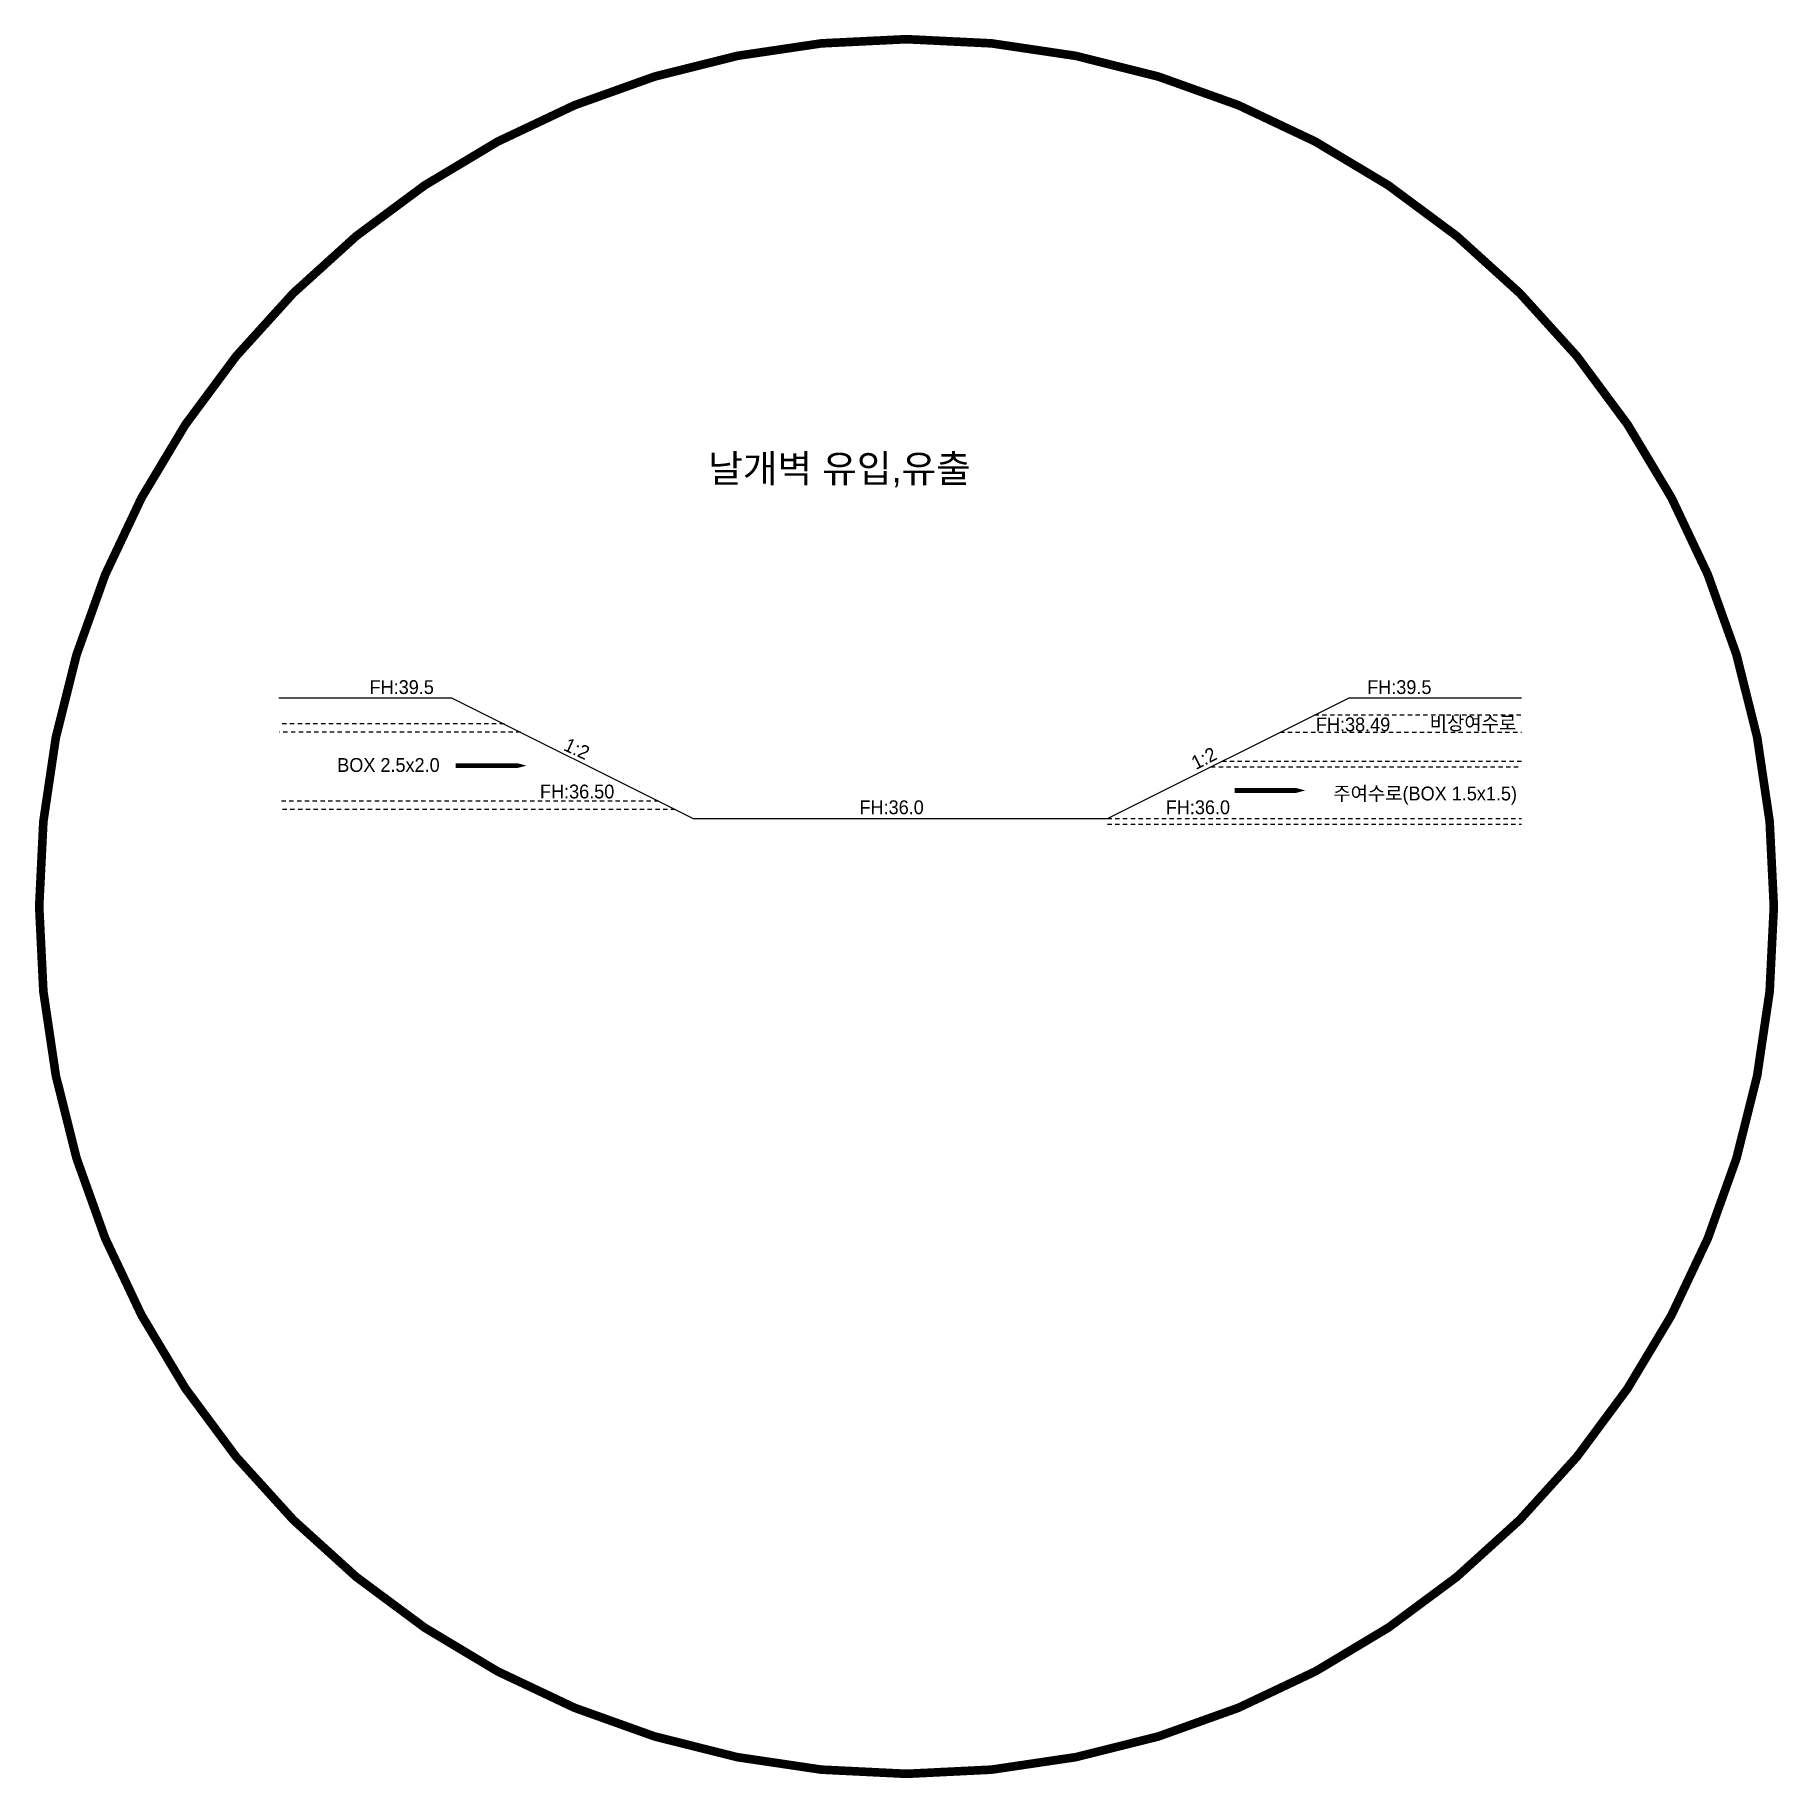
# Model space of a CAD drawing. Extents: x 230860 to 235519, y 342878 to 344985.
# Drawn here: x 231158.5 to 231209, y 344270.6 to 344321.1 of the extents above; entities that cross this region are included whole.
import ezdxf
from ezdxf.enums import TextEntityAlignment as Align

# ---------------------------------------------------------------- set-up
doc = ezdxf.new("R2010")
doc.units = 0
doc.linetypes.add('HIDDEN2', pattern=[0.1875, 0.125, -0.0625])
doc.layers.add('00.화살표', color=7, linetype='Continuous')
doc.layers.add('블럭명', color=7, linetype='Continuous', lineweight=0)
doc.styles.get("Standard").update_dxf_attribs({"font": 'Dotum.TTF'})

msp = doc.modelspace()

# ---------------------------------------------------------------- texts
at = {"layer": '블럭명'}
for s, height, p in [('날개벽 유입,유출', 0.8, (231181.781, 344308.493)), ('FH:39.5', 0.4, (231169.099, 344302.16)), ('FH:39.5', 0.4, (231197.998, 344302.16)), ('FH:38.49', 0.4, (231196.658, 344301.078)), ('비상여수로', 0.4, (231200.132, 344301.118)), ('BOX 2.5x2.0', 0.4, (231168.715, 344299.904)), ('FH:36.50', 0.4, (231174.181, 344299.135)), ('주여수로(BOX 1.5x1.5)', 0.4, (231198.745, 344299.078)), ('FH:36.0', 0.4, (231183.291, 344298.679)), ('FH:36.0', 0.4, (231192.163, 344298.679))]:
    msp.add_text(s, height=height, dxfattribs=at).set_placement(p, align=Align.MIDDLE_CENTER)
for rotation, p in [(335.3883, (231174.172, 344300.374)), (26.8803, (231192.338, 344300.099))]:
    msp.add_text('1:2', height=0.4, rotation=rotation, dxfattribs=at).set_placement(p, align=Align.MIDDLE_CENTER)

# ---------------------------------------------------------------- linework, layer by layer
for p, q in [((231165.542, 344301.852), (231170.542, 344301.852)), ((231170.542, 344301.852), (231177.542, 344298.352)), ((231189.542, 344298.352), (231196.542, 344301.852)), ((231196.542, 344301.852), (231201.542, 344301.852)), ((231177.542, 344298.352), (231189.542, 344298.352))]:
    msp.add_line(p, q)
at = {"color": 3, "linetype": 'HIDDEN2'}
for p, q in [((231172.062, 344301.092), (231165.562, 344301.092)), ((231195.542, 344301.352), (231201.542, 344301.352)), ((231172.542, 344300.852), (231165.562, 344300.852)), ((231194.542, 344300.852), (231201.542, 344300.852)), ((231192.862, 344300.012), (231201.542, 344300.012)), ((231192.542, 344299.852), (231201.542, 344299.852)), ((231176.542, 344298.852), (231165.562, 344298.852)), ((231177.022, 344298.612), (231165.562, 344298.612)), ((231189.542, 344298.352), (231201.542, 344298.352)), ((231189.542, 344298.192), (231201.542, 344298.192))]:
    msp.add_line(p, q, dxfattribs=at)
at = {"color": 1, "const_width": 0.25}
msp.add_lwpolyline([(231158.597, 344295.804, 1), (231208.847, 344295.804, 1)], format="xyb", close=True, dxfattribs=at)
at = {"layer": '00.화살표', "color": 5}
for points in [[(231170.665, 344299.885, 0.138, 0.138, 0), (231171.835, 344299.885, 0.461, 0, 0), (231172.715, 344299.885, 0, 0, 0)], [(231193.228, 344299.166, 0.138, 0.138, 0), (231194.398, 344299.166, 0.461, 0, 0), (231195.278, 344299.166, 0, 0, 0)]]:
    msp.add_lwpolyline(points, format="xyseb", dxfattribs=at)

msp.set_redraw_order([(e.dxf.handle, doc.entitydb.next_handle()) for e in msp.query("TEXT MTEXT ATTDEF DIMENSION ARC_DIMENSION")])  # texts and dimensions are drawn at this point

doc.saveas('drawing.dxf')
